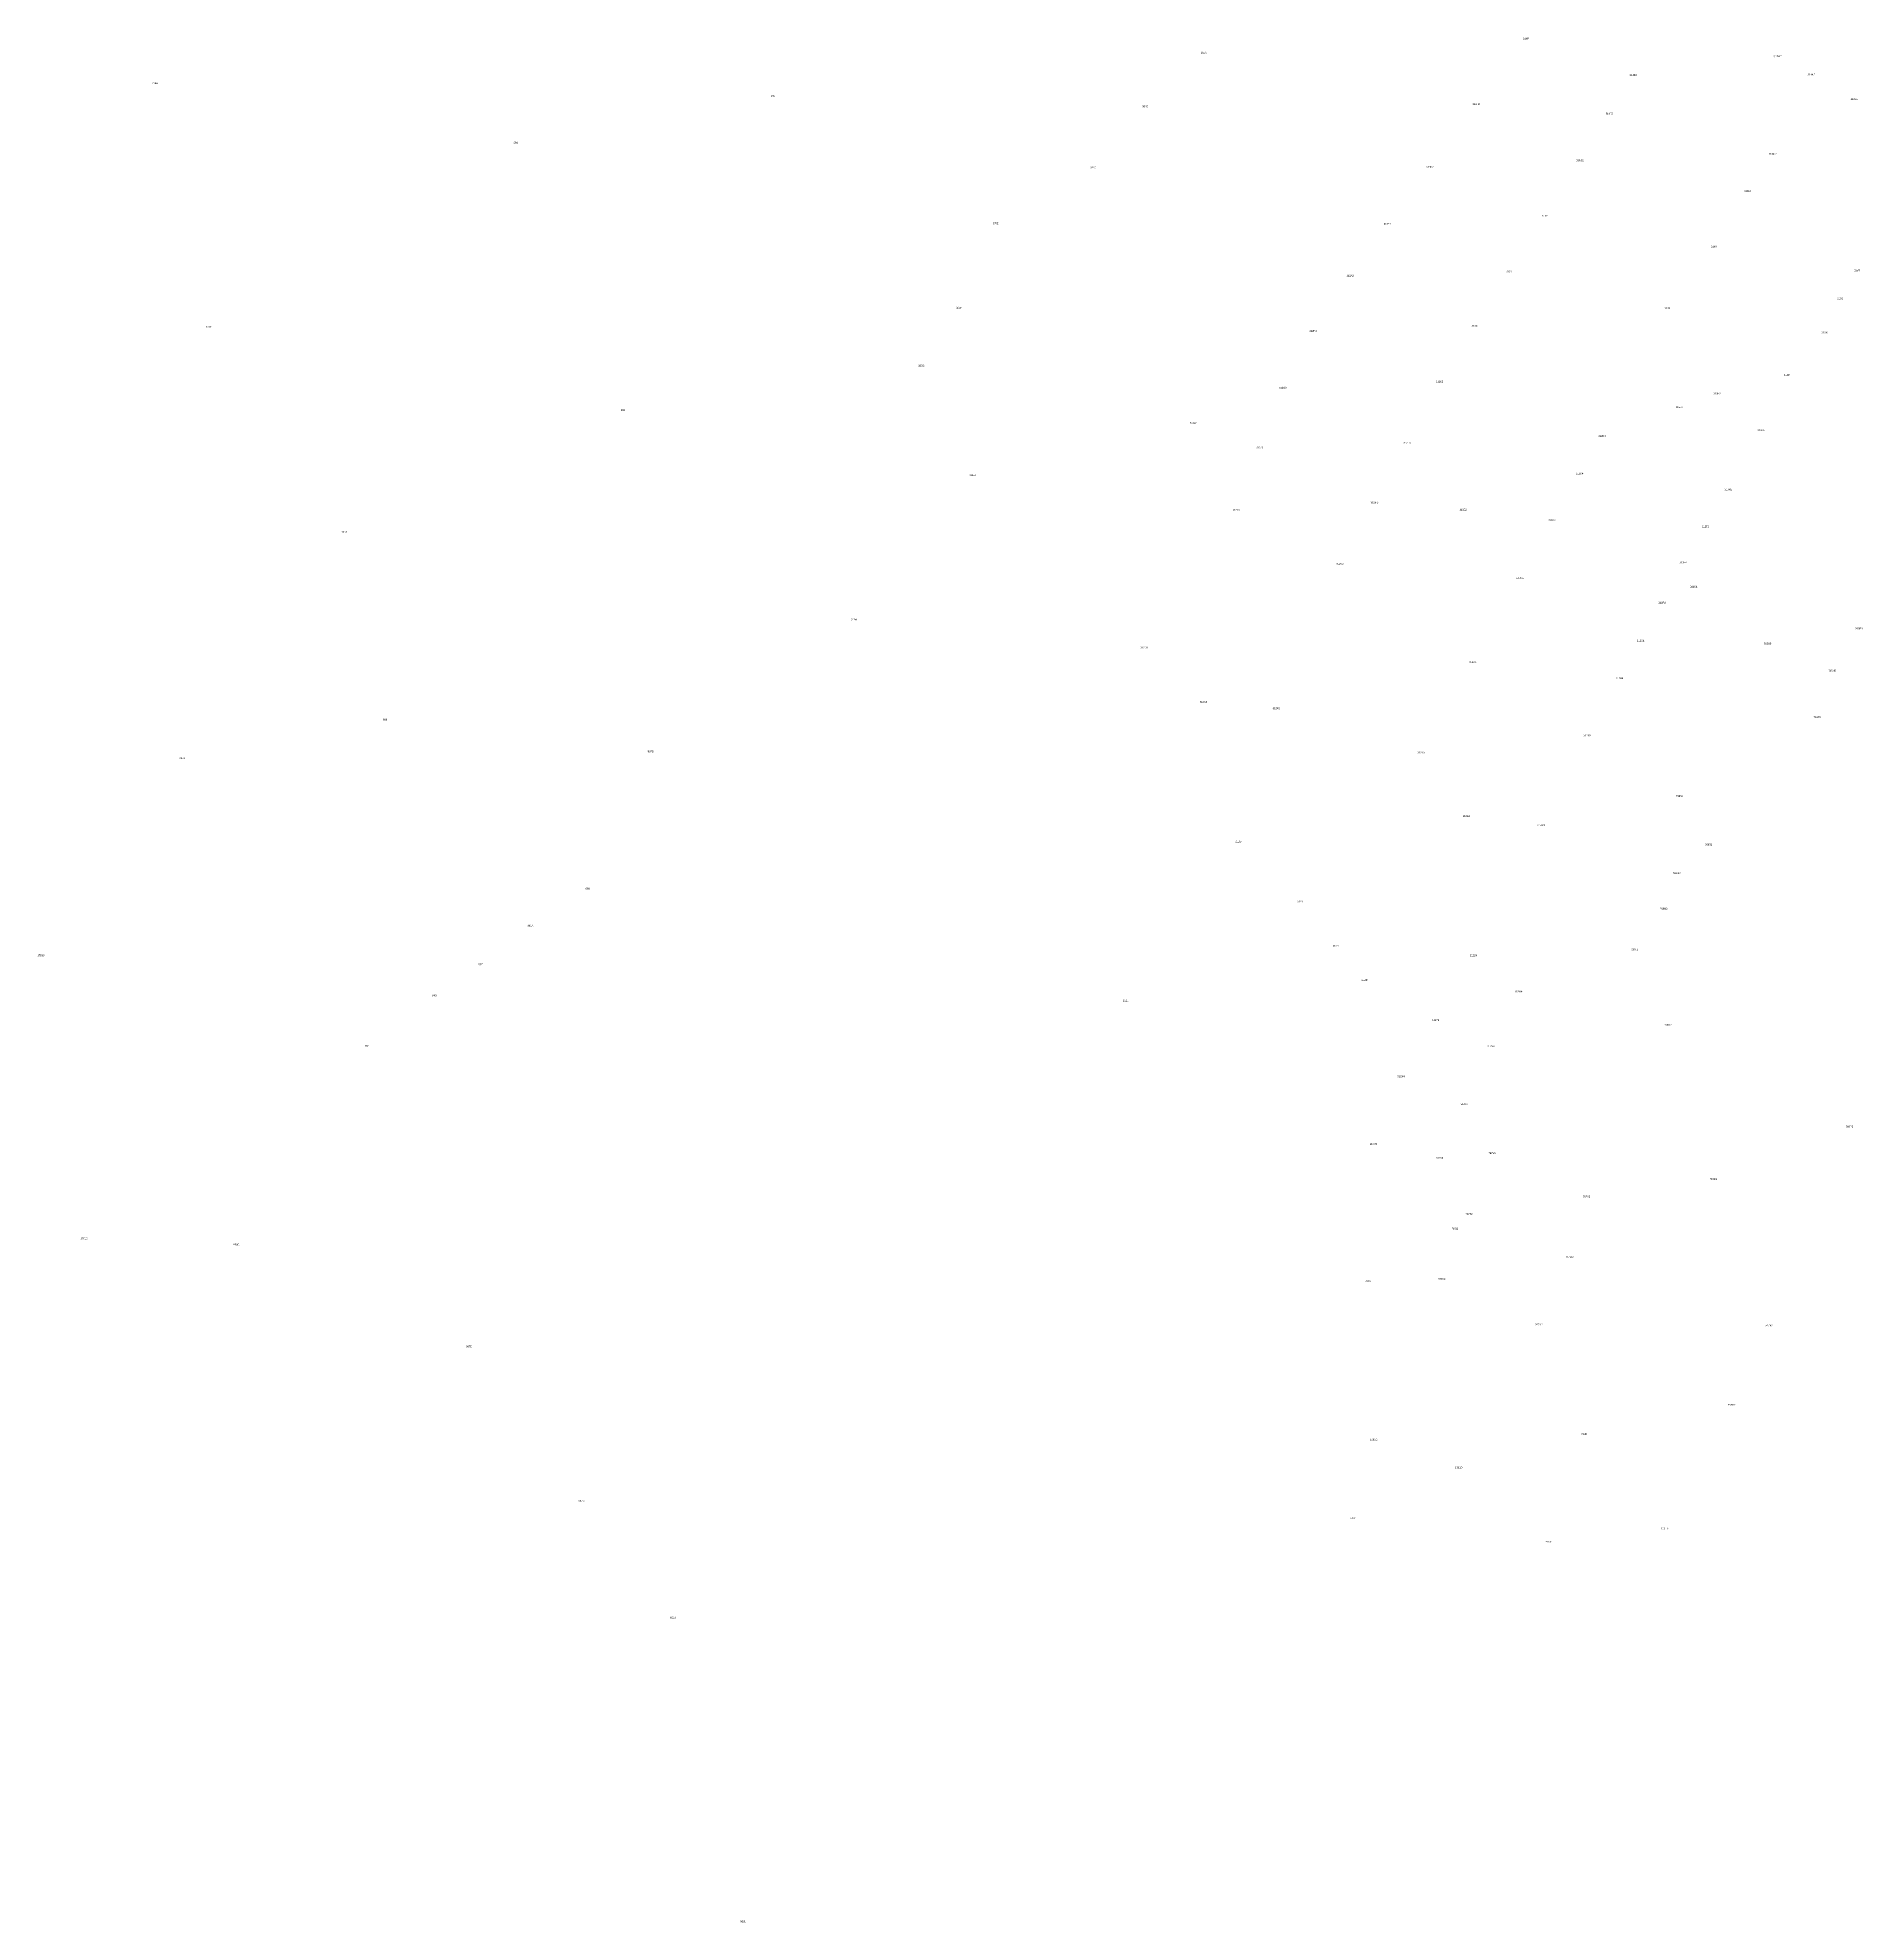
# Model space of a CAD drawing. Extents: x 212852 to 217021, y 173663 to 176722.
# Drawn here: x 215302 to 215803, y 173663 to 174180 of the extents above; entities that cross this region are included whole.
import ezdxf
from ezdxf.enums import TextEntityAlignment as Align

# ---------------------------------------------------------------- set-up
doc = ezdxf.new("R2010")
doc.units = 0
doc.header["$MEASUREMENT"] = 0
doc.layers.add('ADN', color=253, linetype='CONTINUOUS')

msp = doc.modelspace()

# ---------------------------------------------------------------- texts
at = {"layer": 'ADN'}
for s, p in [('314P', (215710.24, 174179.56)), ('304A', (215621.82, 174175.69)), ('314W2', (215779.28, 174174.73)), ('314E2', (215739.71, 174169.58)), ('314N2', (215788.59, 174169.7)), ('274A', (215333.97, 174167.35)), ('298', (215503.55, 174163.88)), ('304D', (215605.75, 174160.99)), ('314H2', (215696.58, 174161.6)), ('314F2', (215733.14, 174158.98)), ('314V2', (215800.29, 174162.97)), ('296', (215432.95, 174150.99)), ('314M2', (215777.93, 174147.94)), ('304C', (215591.47, 174144.18)), ('313D2', (215683.9, 174144.37)), ('314G2', (215725.04, 174146.16)), ('314L2', (215771.07, 174137.75)), ('305E', (215564.69, 174128.88)), ('313B2', (215672.22, 174128.71)), ('313Z', (215715.41, 174130.91)), ('314X', (215761.85, 174122.47)), ('313A2', (215661.97, 174114.49)), ('313Y', (215705.59, 174115.66)), ('316T', (215801.11, 174115.95)), ('316S', (215796.49, 174108.2)), ('305F', (215554.62, 174105.7)), ('314Y', (215749.04, 174105.57)), ('1019', (215348.64, 174100.45)), ('312H3', (215651.79, 174099.33)), ('313X', (215696.15, 174100.72)), ('316R', (215792.22, 174098.9)), ('305G', (215544.29, 174089.79)), ('316P', (215781.85, 174087.24)), ('312G3', (215643.49, 174083.74)), ('312K3', (215686.53, 174085.41)), ('313E2', (215762.7, 174082.17)), ('306', (215462.4, 174077.62)), ('313F2', (215752.35, 174078.43)), ('313W', (215618.89, 174074.13)), ('312E4', (215731.12, 174070.5)), ('313G2', (215774.82, 174072.1)), ('312Z3', (215637.13, 174067.35)), ('312L3', (215677.59, 174068.63)), ('312D4', (215724.97, 174060.22)), ('305H', (215558.34, 174059.76)), ('313H2', (215765.78, 174055.83)), ('312Y3', (215630.75, 174050.24)), ('312M3', (215668.67, 174052.26)), ('312E2', (215692.98, 174050.26)), ('312G2', (215717.34, 174047.39)), ('312T2', (215759.52, 174045.63)), ('1018', (215385.9, 174044.19)), ('312Y2', (215659.15, 174035.43)), ('312H4', (215753.36, 174035.78)), ('312N3', (215708.6, 174031.49)), ('312K4', (215756.28, 174029.13)), ('312F4', (215747.57, 174024.74)), ('310A', (215525.84, 174020.11)), ('312C4', (215741.71, 174014.31)), ('765H5', (215776.57, 174013.5)), ('765E4', (215801.62, 174017.65)), ('312D3', (215605.45, 174012.44)), ('312A4', (215695.65, 174008.45)), ('312B4', (215735.93, 174004.03)), ('765N5', (215794.3, 174006.07)), ('989', (215397.1, 173992.65)), ('312X3', (215621.71, 173997.51)), ('312X2', (215641.71, 173995.77)), ('765P3', (215790.19, 173993.31)), ('312P2', (215727.07, 173988.29)), ('987D', (215470, 173983.93)), ('312S3', (215681.45, 173983.63)), ('997A', (215341.45, 173982.08)), ('766S2', (215752.43, 173971.67)), ('312L4', (215693.84, 173966.18)), ('312W3', (215714.42, 173963.68)), ('312V', (215631.35, 173959.14)), ('766T2', (215760.41, 173958.34)), ('990', (215452.7, 173946.25)), ('766M2', (215751.62, 173950.49)), ('312T', (215648.26, 173942.74)), ('991A', (215436.98, 173936.09)), ('766N2', (215748.07, 173940.76)), ('312S', (215658.02, 173930.57)), ('1015B', (215302.67, 173927.97)), ('992', (215423.34, 173925.51)), ('312Z4', (215695.82, 173927.95)), ('766H2', (215740, 173929.58)), ('312R', (215665.95, 173921.17)), ('993', (215410.65, 173916.91)), ('312L', (215600.37, 173915.51)), ('312W4', (215708.16, 173918.03)), ('312Y4', (215685.44, 173910.19)), ('766R2', (215749.16, 173908.87)), ('994', (215392.14, 173903.08)), ('312V4', (215700.69, 173903.03)), ('312X4', (215675.94, 173894.74)), ('312T4', (215693.29, 173887.13)), ('766P2', (215799.05, 173880.95)), ('312A5', (215668.37, 173876.16)), ('767V2', (215700.93, 173873.69)), ('312S4', (215686.54, 173872.38)), ('767K2', (215761.69, 173866.55)), ('767X2', (215726.88, 173861.73)), ('767/2', (215690.74, 173852.92)), ('767T2', (215694.61, 173856.95)), ('1001B', (215314.47, 173850.29)), ('999C', (215356.28, 173848.57)), ('767W2', (215722.19, 173845.22)), ('312/2', (215666.94, 173838.53)), ('767S2', (215687.12, 173839.13)), ('767Y2', (215713.78, 173826.62)), ('767N2', (215776.93, 173826.35)), ('987E', (215420.13, 173820.63)), ('767R2', (215766.71, 173804.57)), ('769F', (215726.22, 173796.56)), ('1061C', (215668.47, 173795.02)), ('1061D', (215691.79, 173787.36)), ('987C', (215451.01, 173778.24)), ('770Y', (215662.69, 173773.47)), ('1061B', (215748.33, 173770.65)), ('770Z', (215716.45, 173766.97)), ('984A', (215476.17, 173746.16)), ('982L', (215495.37, 173662.81))]:
    msp.add_text(s, height=0.5, dxfattribs=at).set_placement(p, align=Align.MIDDLE_CENTER)

doc.saveas('drawing.dxf')
